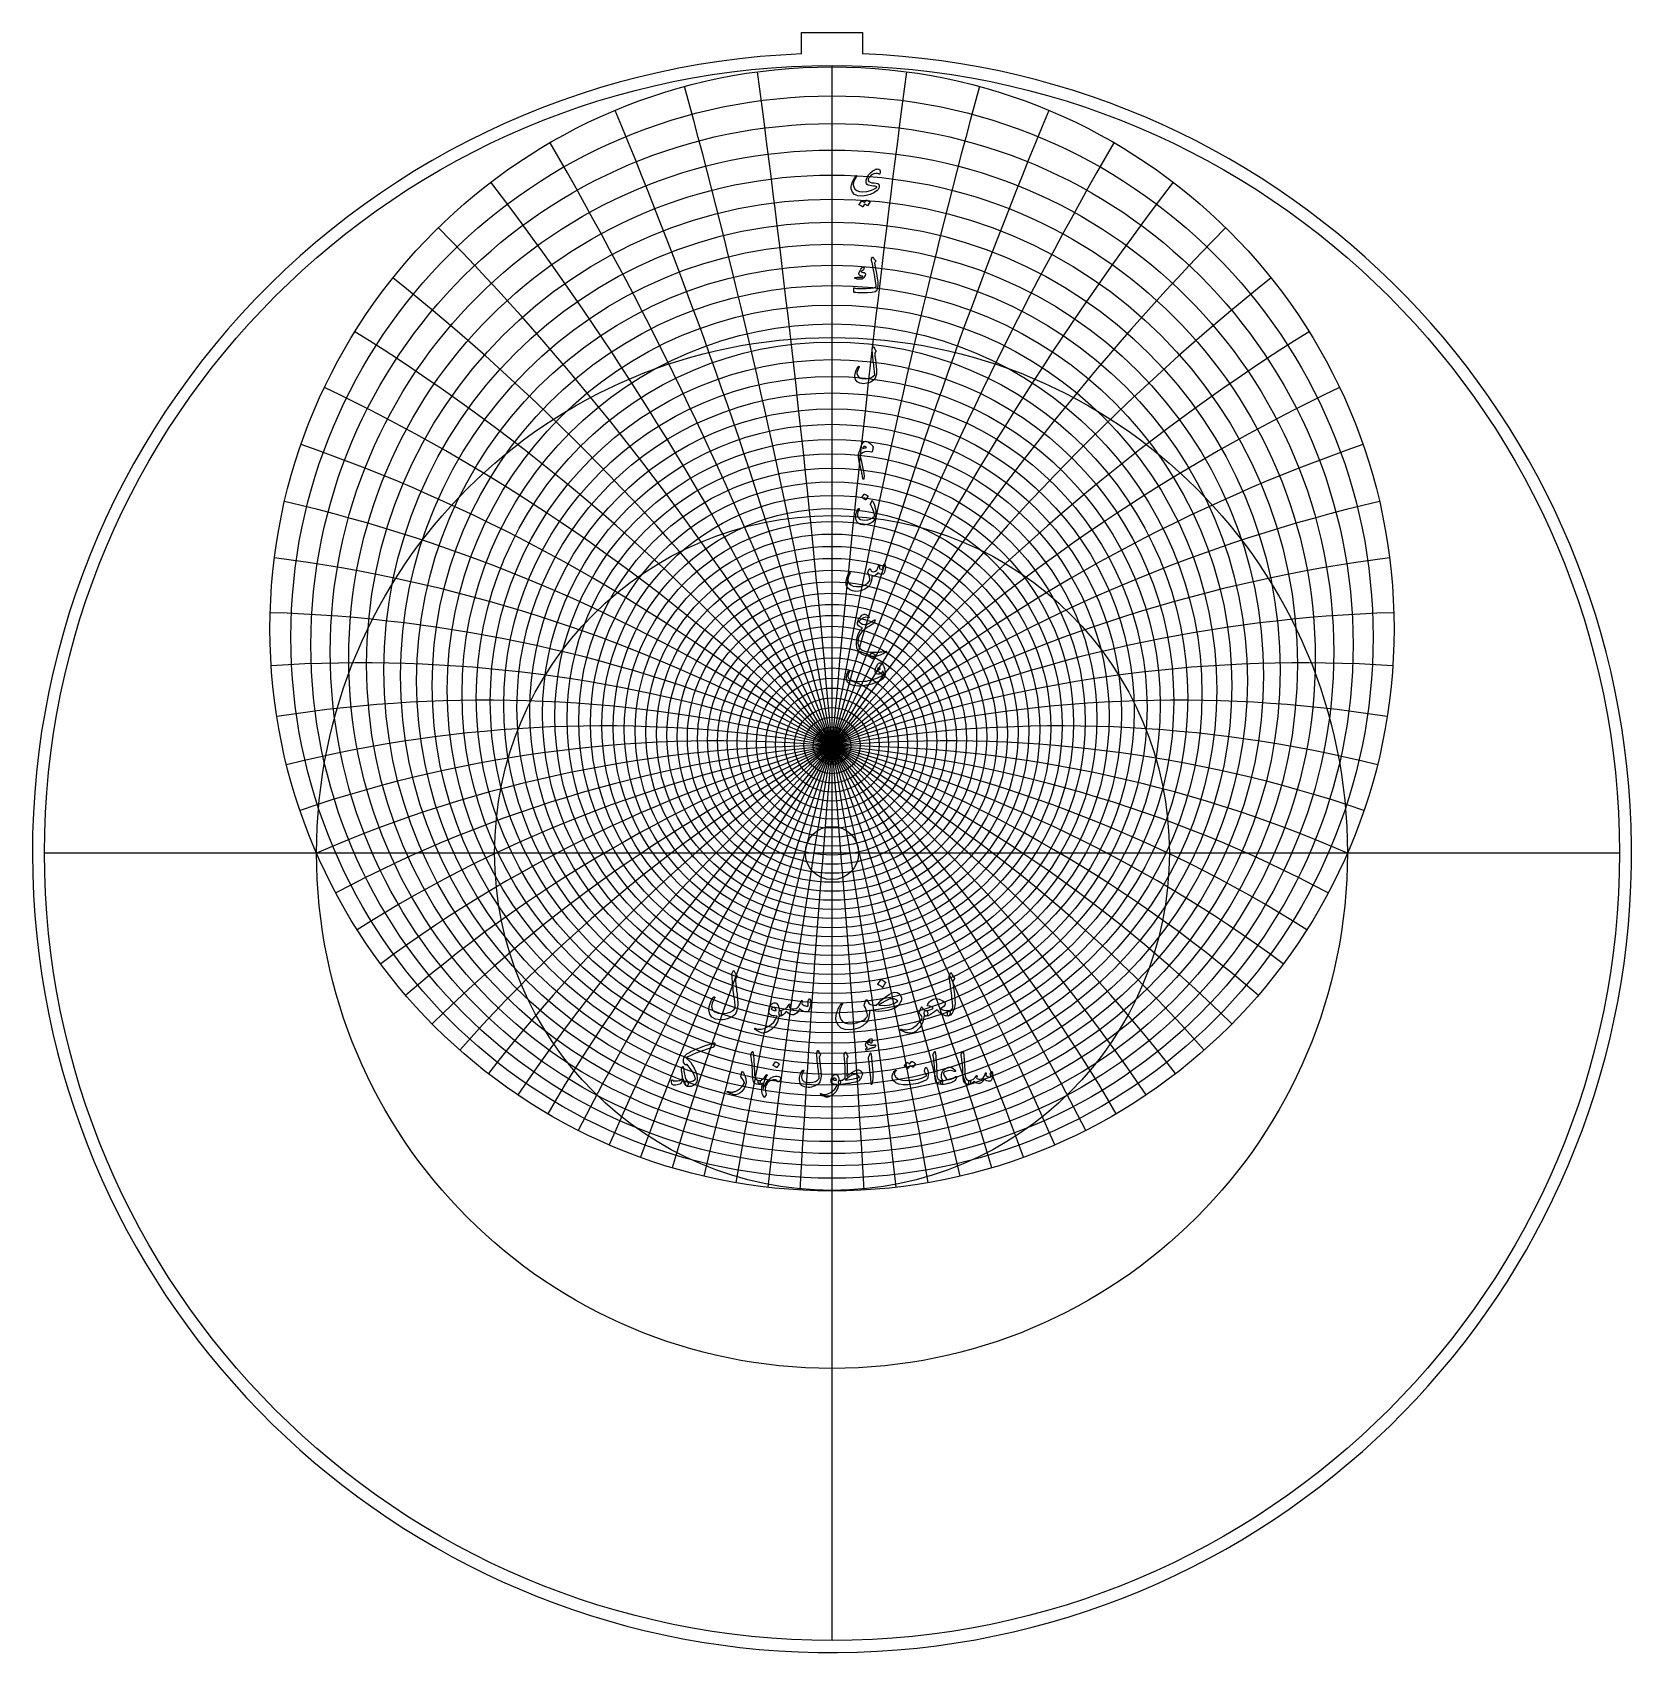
# Model space of a CAD drawing. Header units: millimetres. Extents: x -128 to 128, y -128 to 131.
import ezdxf

# ---------------------------------------------------------------- set-up
doc = ezdxf.new("R2010")
doc.units = ezdxf.units.MM
for name, color, linetype in [('CUT_INNER', 6, 'Continuous'), ('CUT_OUTER', 1, 'Continuous'), ('ENGRAVE', 7, 'Continuous'), ('ENGRAVE_FINE', 8, 'Continuous'), ('TEXT', 5, 'Continuous')]:
    doc.layers.add(name, color=color, linetype=linetype)

msp = doc.modelspace()

# ---------------------------------------------------------------- linework, layer by layer
at = {"layer": 'CUT_INNER'}
msp.add_circle((0, 0), 4.25, dxfattribs=at)
at = {"layer": 'CUT_OUTER'}
for points in [[(-4.9, 131.31), (4.9, 131.31), (4.9, 127.86)], [(-4.9, 127.86), (-4.9, 131.31)]]:
    msp.add_lwpolyline(points, dxfattribs=at)
for start, end in [(92.1944, 185.9767), (185.9764, 87.8052)]:
    msp.add_arc((0, 0), 127.95, start, end, dxfattribs=at)
at = {"layer": 'ENGRAVE'}
for points in [[(0, -126), (0, 126)], [(-126, 0), (126, 0)]]:
    msp.add_lwpolyline(points, dxfattribs=at)
for centre, radius in [((0, 0), 126), ((0, 35.86), 89.94), ((0, 30.15), 74.47), ((0, 26.12), 61.56), ((0, 0), 82.48), ((0, 23.21), 50.41), ((0, 21.08), 40.51), ((0, 0), 53.99), ((0, 19.54), 31.5), ((0, 18.44), 23.13), ((0, 17.71), 15.19), ((0, 17.29), 7.53), ((0, 17.16), 1.68)]:
    msp.add_circle(centre, radius, dxfattribs=at)
msp.add_arc((0, -189.69), 206.84, 66.5, 113.5, dxfattribs=at)
msp.add_arc((0, -189.69), 206.84, 66.5, 113.5, dxfattribs=at)
at = {"layer": 'ENGRAVE_FINE'}
for centre, radius in [((0, 34.55), 86.59), ((0, 33.33), 83.38), ((0, 32.19), 80.29), ((0, 31.14), 77.33), ((0, 29.23), 71.71), ((0, 28.38), 69.05), ((0, 27.57), 66.47), ((0, 26.82), 63.98), ((0, 25.46), 59.2), ((0, 24.84), 56.92), ((0, 24.26), 54.69), ((0, 23.72), 52.52), ((0, 22.73), 48.34), ((0, 22.28), 46.32), ((0, 21.85), 44.34), ((0, 21.46), 42.4), ((0, 20.73), 38.64), ((0, 20.41), 36.81), ((0, 20.1), 35.01), ((0, 19.81), 33.24), ((0, 19.29), 29.78), ((0, 19.05), 28.09), ((0, 18.84), 26.41), ((0, 18.63), 24.76), ((0, 18.27), 21.51), ((0, 18.11), 19.91), ((0, 17.97), 18.33), ((0, 17.83), 16.75), ((0, 17.6), 13.64), ((0, 17.51), 12.1), ((0, 17.43), 10.57), ((0, 17.35), 9.05), ((0, 17.24), 6.02), ((0, 17.2), 4.51), ((0, 17.18), 3), ((0, 17.16), 1.5)]:
    msp.add_circle(centre, radius, dxfattribs=at)
for centre, radius, start, end in [((-2364.22, -189.69), 2373.25, 3.27933, 7.61986), ((-2364.22, -189.69), 2373.25, 3.27933, 7.61986), ((2364.22, -189.69), 2373.25, 172.38014, 176.72067), ((2364.22, -189.69), 2373.25, 172.38014, 176.72067), ((-1173.06, -189.69), 1191.16, 6.56579, 15.20157), ((-1173.06, -189.69), 1191.16, 6.56579, 15.20157), ((1173.06, -189.69), 1191.16, 164.79843, 173.43421), ((1173.06, -189.69), 1191.16, 164.79843, 173.43421), ((-771.95, -189.69), 799.18, 9.86653, 22.70838), ((-771.95, -189.69), 799.18, 9.86653, 22.70838), ((771.95, -189.69), 799.18, 157.29162, 170.13347), ((771.95, -189.69), 799.18, 157.29162, 170.13347), ((-568.3, -189.69), 604.77, 13.18881, 30.10626), ((-568.3, -189.69), 604.77, 13.18881, 30.10626), ((568.3, -189.69), 604.77, 149.89374, 166.81119), ((568.3, -189.69), 604.77, 149.89374, 166.81119), ((-443.58, -189.69), 489.43, 16.54, 37.365), ((-443.58, -189.69), 489.43, 16.54, 37.365), ((443.58, -189.69), 489.43, 142.635, 163.46), ((443.58, -189.69), 489.43, 142.635, 163.46), ((-358.26, -189.69), 413.69, 19.9276, 44.4587), ((-358.26, -189.69), 413.69, 19.9276, 44.4587), ((358.26, -189.69), 413.69, 135.5413, 160.0724), ((358.26, -189.69), 413.69, 135.5413, 160.0724), ((-295.4, -189.69), 360.62, 23.3592, 51.3668), ((-295.4, -189.69), 360.62, 23.3592, 51.3668), ((295.4, -189.69), 360.62, 128.6332, 156.6408), ((295.4, -189.69), 360.62, 128.6332, 156.6408), ((-246.51, -189.69), 321.79, 26.8429, 58.0734), ((-246.51, -189.69), 321.79, 26.8429, 58.0734), ((246.51, -189.69), 321.79, 121.9266, 153.1571), ((246.51, -189.69), 321.79, 121.9266, 153.1571), ((-206.84, -189.69), 292.52, 30.3868, 64.5678), ((-206.84, -189.69), 292.52, 30.3868, 64.5678), ((206.84, -189.69), 292.52, 115.4322, 149.6132), ((206.84, -189.69), 292.52, 115.4322, 149.6132), ((-173.56, -189.69), 270.01, 33.9994, 70.8437), ((-173.56, -189.69), 270.01, 33.9994, 70.8437), ((173.56, -189.69), 270.01, 109.1563, 146.0006), ((173.56, -189.69), 270.01, 109.1563, 146.0006), ((-144.83, -189.69), 252.51, 37.6894, 76.8989), ((-144.83, -189.69), 252.51, 37.6894, 76.8989), ((144.83, -189.69), 252.51, 103.1011, 142.3106), ((144.83, -189.69), 252.51, 103.1011, 142.3106), ((-119.42, -189.69), 238.84, 41.4661, 82.7346), ((-119.42, -189.69), 238.84, 41.4661, 82.7346), ((119.42, -189.69), 238.84, 97.2654, 138.5339), ((119.42, -189.69), 238.84, 97.2654, 138.5339), ((-96.45, -189.69), 228.23, 45.3388, 88.355), ((-96.45, -189.69), 228.23, 45.3388, 88.355), ((96.45, -189.69), 228.23, 91.645, 134.6612), ((96.45, -189.69), 228.23, 91.645, 134.6612), ((-75.28, -189.69), 220.12, 49.3175, 93.7663), ((-75.28, -189.69), 220.12, 49.3175, 93.7663), ((75.28, -189.69), 220.12, 86.2337, 130.6825), ((75.28, -189.69), 220.12, 86.2337, 130.6825), ((-55.42, -189.69), 214.14, 53.4123, 98.9767), ((-55.42, -189.69), 214.14, 53.4123, 98.9767), ((55.42, -189.69), 214.14, 81.0233, 126.5877), ((55.42, -189.69), 214.14, 81.0233, 126.5877), ((-36.47, -189.69), 210.03, 57.6337, 103.9956), ((-36.47, -189.69), 210.03, 57.6337, 103.9956), ((36.47, -189.69), 210.03, 76.0044, 122.3663), ((36.47, -189.69), 210.03, 76.0044, 122.3663), ((-18.1, -189.69), 207.63, 61.9926, 108.8331), ((-18.1, -189.69), 207.63, 61.9926, 108.8331), ((18.1, -189.69), 207.63, 71.1669, 118.0074), ((18.1, -189.69), 207.63, 71.1669, 118.0074)]:
    msp.add_arc(centre, radius, start, end, dxfattribs=at)
at = {"layer": 'TEXT'}
for points in [[(7.5, 108.66), (7.26, 108.74), (7, 108.75), (6.71, 108.67), (6.39, 108.53), (6.19, 108.39), (6.03, 108.22), (5.89, 108.02), (5.79, 107.8), (5.78, 107.76), (5.78, 107.71), (5.79, 107.66), (5.81, 107.61), (5.92, 107.46), (6.11, 107.34), (6.39, 107.26), (6.74, 107.22), (7.08, 107.18), (7.33, 107.12), (7.49, 107.02), (7.55, 106.89), (7.56, 106.63), (7.5, 106.39), (7.39, 106.18), (7.22, 106.01), (6.68, 105.64), (6.11, 105.37), (5.49, 105.19), (4.85, 105.11), (4.14, 105.16), (3.61, 105.38), (3.26, 105.75), (3.09, 106.29), (3.08, 106.59), (3.12, 106.91), (3.22, 107.25), (3.37, 107.63), (3.42, 107.73), (3.47, 107.83), (3.53, 107.92), (3.58, 108.02), (3.64, 108.11), (3.7, 108.19), (3.76, 108.28), (3.83, 108.36), (3.86, 108.39), (3.89, 108.41), (3.92, 108.4), (3.94, 108.37), (3.95, 108.34), (3.96, 108.31), (3.95, 108.28), (3.93, 108.24), (3.64, 107.76), (3.46, 107.33), (3.4, 106.94), (3.47, 106.6), (3.68, 106.24), (4, 105.99), (4.41, 105.85), (4.92, 105.8), (5.58, 105.86), (6.17, 105.99), (6.7, 106.21), (7.16, 106.51), (7.18, 106.53), (7.19, 106.56), (7.19, 106.58), (7.16, 106.61), (7.07, 106.66), (6.9, 106.7), (6.66, 106.73), (6.34, 106.75), (6.03, 106.79), (5.78, 106.87), (5.62, 106.98), (5.52, 107.12), (5.48, 107.28), (5.47, 107.46), (5.49, 107.64), (5.54, 107.84), (5.7, 108.21), (5.92, 108.56), (6.21, 108.88), (6.56, 109.16), (6.65, 109.23), (6.74, 109.29), (6.83, 109.34), (6.92, 109.38), (7, 109.41), (7.08, 109.44), (7.15, 109.45), (7.22, 109.46), (7.5, 109.44), (7.67, 109.31), (7.73, 109.1), (7.69, 108.79), (7.65, 108.7), (7.61, 108.65), (7.56, 108.64), (7.5, 108.66)], [(5.47, 104.48), (5.47, 104.48), (5.49, 104.49), (5.5, 104.49), (5.52, 104.49), (5.59, 104.46), (5.66, 104.43), (5.73, 104.4), (5.8, 104.37), (5.86, 104.33), (5.92, 104.29), (5.98, 104.24), (6.04, 104.19), (6.05, 104.18), (6.05, 104.16), (6.05, 104.14), (6.05, 104.13), (5.7, 103.58), (5.69, 103.57), (5.67, 103.57), (5.66, 103.58), (5.63, 103.59), (5.62, 103.6), (5.59, 103.62), (5.55, 103.65), (5.51, 103.67), (5.45, 103.71), (5.39, 103.75), (5.31, 103.79), (5.22, 103.84), (4.94, 103.42), (4.93, 103.4), (4.91, 103.4), (4.89, 103.41), (4.87, 103.42), (4.85, 103.44), (4.82, 103.46), (4.77, 103.49), (4.72, 103.52), (4.65, 103.57), (4.57, 103.62), (4.47, 103.68), (4.36, 103.74), (4.35, 103.75), (4.35, 103.76), (4.35, 103.78), (4.35, 103.79), (4.71, 104.32), (4.72, 104.33), (4.73, 104.33), (4.75, 104.33), (4.77, 104.33), (4.83, 104.31), (4.89, 104.29), (4.95, 104.26), (5, 104.23), (5.05, 104.2), (5.11, 104.17), (5.16, 104.13), (5.2, 104.09)], [(6.59, 95.3), (6.63, 95.22), (6.67, 95.15), (6.71, 95.08), (6.76, 95.02), (6.81, 94.95), (6.86, 94.9), (6.91, 94.84), (6.97, 94.79), (6.99, 94.77), (7, 94.73), (6.99, 94.7), (6.97, 94.66), (6.84, 94.44), (6.83, 94.42), (6.82, 94.4), (6.81, 94.38), (6.81, 94.37), (6.93, 93.78), (7.03, 93.25), (7.12, 92.77), (7.2, 92.35), (7.25, 91.99), (7.29, 91.69), (7.32, 91.44), (7.33, 91.25), (7.33, 90.9), (7.32, 90.78), (7.31, 90.67), (7.29, 90.56), (7.27, 90.44), (7.24, 90.33), (7.21, 90.21), (7.16, 90.1), (7.12, 89.98), (6.9, 89.81), (6.42, 89.69), (5.67, 89.63), (4.66, 89.63), (4.35, 89.64), (4.06, 89.66), (3.79, 89.68), (3.55, 89.71), (3.52, 89.72), (3.51, 89.74), (3.5, 89.76), (3.49, 89.78), (3.49, 89.89), (3.48, 89.99), (3.48, 90.08), (3.48, 90.16), (3.48, 90.24), (3.48, 90.3), (3.48, 90.36), (3.48, 90.4), (3.48, 90.43), (3.49, 90.45), (3.51, 90.45), (3.53, 90.44), (3.7, 90.39), (3.92, 90.35), (4.19, 90.33), (4.5, 90.32), (5.45, 90.32), (6.19, 90.36), (6.72, 90.45), (7.05, 90.58), (7.05, 90.81), (7.01, 91.21), (6.92, 91.79), (6.78, 92.55), (6.64, 93.32), (6.53, 93.89), (6.46, 94.28), (6.41, 94.49), (6.4, 94.55), (6.39, 94.6), (6.37, 94.65), (6.36, 94.69), (6.35, 94.73), (6.34, 94.77), (6.33, 94.8), (6.33, 94.83), (6.31, 94.89), (6.31, 94.95), (6.32, 95), (6.34, 95.06), (6.48, 95.33), (6.49, 95.35), (6.5, 95.36), (6.51, 95.37), (6.53, 95.37), (6.55, 95.36), (6.56, 95.34), (6.57, 95.33), (6.59, 95.3)], [(5.13, 93.79), (5.14, 93.79), (5.15, 93.79), (5.16, 93.78), (5.17, 93.76), (5.17, 93.75), (5.17, 93.74), (5.17, 93.73), (5.17, 93.71), (5.02, 93.33), (5, 93.29), (4.98, 93.26), (4.96, 93.24), (4.94, 93.23), (4.85, 93.2), (4.77, 93.17), (4.71, 93.12), (4.66, 93.07), (4.65, 93.05), (4.66, 93.02), (4.7, 92.99), (4.76, 92.96), (4.8, 92.94), (4.84, 92.93), (4.88, 92.92), (4.93, 92.91), (4.97, 92.9), (5.02, 92.89), (5.07, 92.88), (5.13, 92.87), (5.31, 92.79), (5.37, 92.64), (5.3, 92.4), (5.11, 92.08), (5.03, 91.99), (4.96, 91.91), (4.88, 91.86), (4.81, 91.83), (4.73, 91.81), (4.62, 91.8), (4.47, 91.81), (4.3, 91.82), (4.21, 91.83), (4.13, 91.84), (4.05, 91.85), (3.97, 91.87), (3.9, 91.89), (3.84, 91.91), (3.78, 91.92), (3.72, 91.94), (3.68, 91.96), (3.66, 91.98), (3.64, 92.01), (3.64, 92.04), (3.64, 92.07), (3.66, 92.09), (3.68, 92.1), (3.71, 92.1), (3.81, 92.11), (3.93, 92.11), (4.06, 92.12), (4.2, 92.12), (4.46, 92.13), (4.67, 92.15), (4.82, 92.17), (4.91, 92.2), (4.92, 92.21), (4.93, 92.22), (4.93, 92.24), (4.92, 92.25), (4.92, 92.26), (4.91, 92.27), (4.89, 92.28), (4.87, 92.29), (4.66, 92.34), (4.57, 92.37), (4.49, 92.4), (4.43, 92.44), (4.38, 92.49), (4.34, 92.54), (4.31, 92.6), (4.31, 92.66), (4.31, 92.72), (4.45, 93.13), (4.63, 93.44), (4.85, 93.67), (5.13, 93.79)], [(6.57, 80.96), (6.58, 80.99), (6.6, 81), (6.62, 81.01), (6.64, 81.02), (6.67, 81.01), (6.69, 81), (6.7, 80.98), (6.72, 80.95), (6.78, 80.78), (6.86, 80.64), (6.93, 80.52), (7.01, 80.42), (7.04, 80.38), (7.05, 80.34), (7.04, 80.3), (7.01, 80.25), (6.99, 80.22), (6.97, 80.2), (6.96, 80.17), (6.94, 80.15), (6.93, 80.13), (6.92, 80.11), (6.9, 80.09), (6.89, 80.08), (6.87, 80.05), (6.86, 80.02), (6.85, 79.98), (6.85, 79.93), (6.86, 79.81), (6.87, 79.67), (6.88, 79.52), (6.9, 79.36), (6.92, 79.19), (6.94, 79.01), (6.96, 78.82), (6.99, 78.61), (7.01, 78.41), (7.04, 78.22), (7.06, 78.04), (7.08, 77.87), (7.09, 77.71), (7.1, 77.57), (7.12, 77.44), (7.12, 77.31), (7.13, 76.95), (7.1, 76.61), (7.04, 76.29), (6.93, 75.99), (6.82, 75.81), (6.66, 75.64), (6.44, 75.49), (6.17, 75.35), (5.87, 75.24), (5.59, 75.16), (5.32, 75.11), (5.08, 75.1), (4.46, 75.18), (4.02, 75.42), (3.76, 75.79), (3.67, 76.32), (3.7, 76.71), (3.8, 77.09), (3.98, 77.47), (4.22, 77.84), (4.24, 77.86), (4.26, 77.87), (4.28, 77.88), (4.3, 77.87), (4.32, 77.86), (4.34, 77.85), (4.35, 77.84), (4.36, 77.82), (4.36, 77.8), (4.36, 77.77), (4.36, 77.75), (4.34, 77.73), (4.18, 77.4), (4.06, 77.13), (4, 76.9), (3.99, 76.72), (4.11, 76.33), (4.37, 76.06), (4.77, 75.91), (5.32, 75.87), (5.81, 75.92), (6.22, 76.05), (6.56, 76.24), (6.83, 76.5), (6.83, 76.63), (6.82, 76.78), (6.8, 76.95), (6.79, 77.14), (6.76, 77.35), (6.74, 77.58), (6.7, 77.84), (6.67, 78.12), (6.63, 78.41), (6.6, 78.69), (6.57, 78.97), (6.54, 79.24), (6.51, 79.51), (6.48, 79.78), (6.46, 80.04), (6.44, 80.3), (6.41, 80.54), (6.41, 80.57), (6.42, 80.6), (6.42, 80.62), (6.43, 80.65)], [(4.51, 64.45), (4.53, 64.57), (4.56, 64.69), (4.58, 64.8), (4.61, 64.91), (4.65, 65.03), (4.68, 65.14), (4.73, 65.25), (4.78, 65.35), (4.88, 65.55), (4.99, 65.7), (5.11, 65.8), (5.23, 65.87), (5.41, 65.9), (5.6, 65.86), (5.82, 65.76), (6.05, 65.59), (6.12, 65.53), (6.18, 65.47), (6.24, 65.41), (6.3, 65.35), (6.36, 65.29), (6.41, 65.23), (6.47, 65.16), (6.53, 65.09), (6.55, 65.05), (6.57, 65.01), (6.58, 64.98), (6.58, 64.94), (6.56, 64.79), (6.54, 64.66), (6.51, 64.54), (6.5, 64.44), (6.48, 64.36), (6.47, 64.3), (6.45, 64.25), (6.45, 64.22), (6.42, 64.19), (6.4, 64.17), (6.36, 64.16), (6.32, 64.16), (5.76, 64.24), (5.27, 64.2), (4.86, 64.02), (4.51, 63.73), (4.49, 63.69), (4.48, 63.66), (4.47, 63.62), (4.48, 63.58), (4.61, 63.09), (4.73, 62.59), (4.85, 62.06), (4.96, 61.51), (5.08, 60.77), (5.14, 60.24), (5.11, 59.91), (5.02, 59.79), (4.98, 59.8), (4.94, 59.84), (4.92, 59.9), (4.91, 59.98), (4.89, 60.16), (4.86, 60.35), (4.83, 60.54), (4.8, 60.74), (4.76, 60.94), (4.71, 61.16), (4.66, 61.38), (4.6, 61.6), (4.42, 62.36), (4.29, 62.96), (4.23, 63.4), (4.23, 63.68), (4.25, 63.82), (4.28, 63.94), (4.31, 64.05), (4.34, 64.15), (4.38, 64.24), (4.42, 64.32), (4.47, 64.39), (4.51, 64.45)], [(4.89, 64.72), (4.96, 64.75), (5.03, 64.78), (5.1, 64.8), (5.18, 64.82), (5.26, 64.84), (5.35, 64.86), (5.43, 64.87), (5.52, 64.88), (5.4, 64.98), (5.29, 65.04), (5.2, 65.07), (5.12, 65.06), (5.04, 65.02), (4.97, 64.95), (4.92, 64.85), (4.89, 64.72)], [(5.16, 57.42), (5.17, 57.43), (5.18, 57.43), (5.2, 57.43), (5.22, 57.43), (5.36, 57.37), (5.49, 57.3), (5.62, 57.22), (5.73, 57.13), (5.75, 57.11), (5.75, 57.1), (5.75, 57.08), (5.74, 57.07), (5.4, 56.52), (5.39, 56.5), (5.37, 56.5), (5.35, 56.51), (5.33, 56.52), (5.31, 56.54), (5.27, 56.56), (5.23, 56.59), (5.17, 56.63), (5.11, 56.67), (5.02, 56.72), (4.93, 56.78), (4.82, 56.84), (4.8, 56.85), (4.8, 56.86), (4.8, 56.88), (4.8, 56.89)], [(6.5, 56.33), (6.56, 56.21), (6.62, 56.08), (6.68, 55.94), (6.74, 55.81), (6.79, 55.66), (6.84, 55.51), (6.88, 55.35), (6.92, 55.18), (6.96, 55.01), (6.99, 54.85), (7.01, 54.69), (7.02, 54.52), (7.02, 54.36), (7.02, 54.2), (7, 54.04), (6.98, 53.88), (6.95, 53.71), (6.9, 53.56), (6.84, 53.42), (6.76, 53.29), (6.51, 52.99), (6.19, 52.77), (5.78, 52.61), (5.29, 52.52), (4.94, 52.52), (4.63, 52.56), (4.37, 52.66), (4.14, 52.82), (3.98, 53.02), (3.86, 53.26), (3.8, 53.53), (3.79, 53.84), (3.83, 54.16), (3.92, 54.47), (4.05, 54.77), (4.23, 55.06), (4.26, 55.09), (4.29, 55.11), (4.31, 55.11), (4.34, 55.1), (4.36, 55.08), (4.37, 55.05), (4.36, 55.01), (4.33, 54.96), (4.15, 54.6), (4.06, 54.27), (4.07, 53.98), (4.16, 53.73), (4.33, 53.53), (4.57, 53.38), (4.88, 53.29), (5.25, 53.26), (5.71, 53.31), (6.12, 53.43), (6.48, 53.63), (6.79, 53.9), (6.79, 53.91), (6.8, 53.92), (6.8, 53.94), (6.8, 53.96), (6.79, 54.14), (6.75, 54.36), (6.69, 54.6), (6.59, 54.87), (6.54, 55.01), (6.49, 55.13), (6.44, 55.25), (6.39, 55.36), (6.34, 55.46), (6.29, 55.54), (6.25, 55.62), (6.21, 55.69), (6.18, 55.72), (6.17, 55.76), (6.17, 55.79), (6.18, 55.81), (6.39, 56.35), (6.41, 56.38), (6.44, 56.39), (6.47, 56.37), (6.5, 56.33)], [(8.28, 46.16), (8.29, 46.19), (8.31, 46.21), (8.33, 46.23), (8.35, 46.23), (8.38, 46.23), (8.41, 46.22), (8.43, 46.2), (8.45, 46.17), (8.49, 46.08), (8.52, 45.97), (8.54, 45.83), (8.54, 45.68), (8.53, 45.42), (8.48, 45.18), (8.4, 44.95), (8.29, 44.73), (8.25, 44.68), (8.21, 44.64), (8.16, 44.61), (8.11, 44.6), (7.94, 44.59), (7.75, 44.62), (7.54, 44.69), (7.32, 44.81), (7.14, 44.56), (6.92, 44.39), (6.67, 44.3), (6.39, 44.31), (6.38, 44.15), (6.36, 44.01), (6.35, 43.86), (6.33, 43.73), (6.3, 43.6), (6.27, 43.47), (6.24, 43.35), (6.2, 43.23), (6.11, 43.02), (5.99, 42.82), (5.84, 42.64), (5.66, 42.48), (5.24, 42.2), (4.79, 42), (4.32, 41.88), (3.83, 41.85), (3.27, 41.93), (2.83, 42.13), (2.5, 42.45), (2.29, 42.89), (2.27, 43.05), (2.26, 43.24), (2.28, 43.46), (2.32, 43.7), (2.39, 43.97), (2.49, 44.26), (2.61, 44.55), (2.77, 44.85), (2.78, 44.87), (2.79, 44.88), (2.81, 44.89), (2.83, 44.89), (2.85, 44.89), (2.87, 44.89), (2.88, 44.88), (2.9, 44.87), (2.9, 44.85), (2.91, 44.83), (2.9, 44.81), (2.9, 44.79), (2.7, 44.38), (2.58, 44.05), (2.52, 43.79), (2.53, 43.6), (2.72, 43.19), (3, 42.89), (3.4, 42.7), (3.9, 42.62), (4.6, 42.67), (5.19, 42.84), (5.67, 43.15), (6.05, 43.59), (6.04, 43.89), (6, 44.19), (5.9, 44.52), (5.76, 44.86), (5.75, 44.89), (5.74, 44.92), (5.73, 44.95), (5.74, 44.97), (5.78, 45.06), (5.82, 45.13), (5.85, 45.2), (5.89, 45.27), (5.92, 45.33), (5.95, 45.38), (5.98, 45.43), (6, 45.47), (6.02, 45.48), (6.03, 45.49), (6.05, 45.49), (6.07, 45.47), (6.08, 45.46), (6.09, 45.45), (6.11, 45.43), (6.13, 45.4), (6.15, 45.37), (6.17, 45.33), (6.2, 45.29), (6.23, 45.24), (6.28, 45.15), (6.33, 45.08), (6.37, 45.04), (6.4, 45.02), (6.59, 45.01), (6.78, 45.04), (6.97, 45.12), (7.16, 45.25), (7.22, 45.34), (7.29, 45.47), (7.36, 45.67), (7.42, 45.92), (7.43, 45.94), (7.44, 45.96), (7.46, 45.98), (7.48, 45.99), (7.5, 46), (7.52, 46), (7.54, 46), (7.56, 45.99), (7.59, 45.94), (7.6, 45.86), (7.59, 45.73), (7.57, 45.57), (7.72, 45.48), (7.87, 45.42), (8.04, 45.39), (8.22, 45.4), (8.21, 45.45), (8.21, 45.49), (8.2, 45.52), (8.18, 45.55), (8.16, 45.57), (8.15, 45.59), (8.15, 45.61), (8.15, 45.63)], [(5.02, 38.19), (5.13, 38.22), (5.25, 38.22), (5.39, 38.18), (5.53, 38.11), (5.6, 38.07), (5.67, 38.03), (5.73, 37.98), (5.79, 37.94), (5.84, 37.89), (5.88, 37.85), (5.92, 37.8), (5.95, 37.76), (5.97, 37.72), (5.96, 37.69), (5.93, 37.68), (5.86, 37.69), (5.42, 37.72), (5.02, 37.62), (4.65, 37.4), (4.31, 37.06), (4.3, 37.04), (4.3, 37.02), (4.31, 36.99), (4.33, 36.97), (4.6, 36.77), (4.88, 36.64), (5.19, 36.57), (5.52, 36.58), (5.58, 36.59), (5.66, 36.62), (5.75, 36.66), (5.86, 36.72), (6.07, 36.84), (6.25, 36.95), (6.4, 37.05), (6.53, 37.13), (6.64, 37.19), (6.72, 37.24), (6.79, 37.28), (6.82, 37.3), (6.88, 37.32), (6.9, 37.3), (6.91, 37.26), (6.89, 37.18), (6.81, 36.97), (6.74, 36.82), (6.68, 36.72), (6.63, 36.67), (6.48, 36.6), (6.33, 36.52), (6.16, 36.42), (5.98, 36.32), (5.8, 36.2), (5.61, 36.07), (5.41, 35.93), (5.2, 35.78), (4.78, 35.41), (4.46, 34.97), (4.24, 34.47), (4.12, 33.9), (4.12, 33.6), (4.17, 33.31), (4.27, 33.04), (4.43, 32.8), (4.82, 32.48), (5.4, 32.25), (6.17, 32.13), (7.12, 32.12), (7.27, 32.13), (7.43, 32.14), (7.6, 32.16), (7.78, 32.18), (7.97, 32.2), (8.17, 32.23), (8.38, 32.26), (8.61, 32.3), (8.65, 32.3), (8.68, 32.3), (8.69, 32.29), (8.7, 32.28), (8.67, 32.21), (8.52, 32.09), (8.27, 31.94), (7.91, 31.76), (7.69, 31.65), (7.5, 31.58), (7.34, 31.53), (7.2, 31.5), (6.69, 31.46), (6.23, 31.46), (5.81, 31.49), (5.44, 31.55), (4.75, 31.8), (4.26, 32.22), (3.98, 32.79), (3.9, 33.51), (3.99, 34.27), (4.18, 34.94), (4.47, 35.53), (4.88, 36.02), (4.62, 36.13), (4.4, 36.25), (4.24, 36.37), (4.12, 36.5), (4.09, 36.55), (4.07, 36.6), (4.06, 36.66), (4.06, 36.72), (4.08, 36.89), (4.12, 37.05), (4.17, 37.2), (4.24, 37.34), (4.41, 37.63), (4.6, 37.87), (4.8, 38.05), (5.02, 38.19)], [(6.33, 31.98), (6.33, 31.99), (6.35, 32), (6.36, 32), (6.38, 32), (6.52, 31.94), (6.66, 31.87), (6.78, 31.79), (6.9, 31.69), (6.91, 31.68), (6.92, 31.67), (6.91, 31.65), (6.91, 31.64), (6.56, 31.08), (6.55, 31.07), (6.54, 31.07), (6.52, 31.07), (6.49, 31.09), (6.47, 31.11), (6.44, 31.13), (6.4, 31.16), (6.34, 31.19), (6.27, 31.24), (6.19, 31.29), (6.09, 31.35), (5.98, 31.41), (5.97, 31.42), (5.96, 31.43), (5.96, 31.44), (5.97, 31.45)], [(7.61, 30.43), (7.75, 30.44), (7.9, 30.39), (8.04, 30.26), (8.18, 30.08), (8.31, 29.83), (8.41, 29.54), (8.47, 29.2), (8.51, 28.81), (8.51, 28.67), (8.5, 28.54), (8.48, 28.42), (8.44, 28.31), (8.31, 28.09), (8.12, 27.88), (7.87, 27.68), (7.54, 27.49), (7.36, 27.4), (7.18, 27.32), (6.98, 27.24), (6.79, 27.17), (6.58, 27.1), (6.37, 27.04), (6.15, 26.98), (5.93, 26.93), (5.7, 26.88), (5.48, 26.84), (5.26, 26.8), (5.05, 26.77), (4.84, 26.75), (4.64, 26.73), (4.44, 26.72), (4.25, 26.72), (3.44, 26.78), (2.84, 26.99), (2.46, 27.35), (2.3, 27.85), (2.29, 27.97), (2.3, 28.11), (2.32, 28.25), (2.35, 28.42), (2.4, 28.6), (2.47, 28.78), (2.55, 28.95), (2.66, 29.12), (2.68, 29.14), (2.69, 29.15), (2.72, 29.16), (2.74, 29.16), (2.76, 29.16), (2.78, 29.15), (2.8, 29.13), (2.81, 29.11), (2.81, 29.09), (2.81, 29.06), (2.8, 29.04), (2.79, 29.02), (2.59, 28.64), (2.53, 28.31), (2.59, 28.04), (2.79, 27.82), (3.22, 27.59), (3.77, 27.46), (4.42, 27.42), (5.18, 27.47), (5.51, 27.52), (5.85, 27.58), (6.18, 27.66), (6.52, 27.76), (6.85, 27.87), (7.19, 28), (7.52, 28.15), (7.86, 28.31), (8.03, 28.41), (8.17, 28.52), (8.26, 28.64), (8.31, 28.77), (8.28, 28.86), (8.24, 28.94), (8.19, 29.01), (8.12, 29.07), (8.11, 29.08), (8.1, 29.07), (8.09, 29.06), (8.07, 29.04), (7.97, 28.87), (7.85, 28.74), (7.72, 28.66), (7.58, 28.62), (7.32, 28.61), (7.12, 28.69), (6.98, 28.85), (6.9, 29.08), (6.9, 29.29), (6.97, 29.54), (7.11, 29.84), (7.31, 30.19), (7.38, 30.28), (7.45, 30.35), (7.53, 30.4), (7.61, 30.43)], [(7.69, 29.41), (7.72, 29.44), (7.72, 29.47), (7.71, 29.51), (7.68, 29.54), (7.56, 29.62), (7.45, 29.64), (7.36, 29.6), (7.28, 29.49), (7.27, 29.46), (7.26, 29.44), (7.27, 29.41), (7.28, 29.39), (7.39, 29.33), (7.49, 29.31), (7.59, 29.34), (7.69, 29.41)], [(-15.82, -18.9), (-15.81, -18.87), (-15.78, -18.84), (-15.76, -18.83), (-15.73, -18.83), (-15.69, -18.83), (-15.67, -18.85), (-15.65, -18.88), (-15.63, -18.91), (-15.54, -19.14), (-15.44, -19.33), (-15.34, -19.49), (-15.23, -19.62), (-15.2, -19.67), (-15.19, -19.72), (-15.21, -19.78), (-15.24, -19.85), (-15.27, -19.89), (-15.29, -19.92), (-15.31, -19.95), (-15.33, -19.98), (-15.35, -20.01), (-15.37, -20.03), (-15.38, -20.06), (-15.4, -20.08), (-15.42, -20.11), (-15.44, -20.16), (-15.45, -20.21), (-15.45, -20.27), (-15.44, -20.44), (-15.43, -20.62), (-15.41, -20.82), (-15.39, -21.03), (-15.36, -21.26), (-15.33, -21.5), (-15.3, -21.76), (-15.27, -22.03), (-15.23, -22.3), (-15.2, -22.56), (-15.17, -22.8), (-15.15, -23.02), (-15.13, -23.23), (-15.11, -23.42), (-15.1, -23.6), (-15.09, -23.76), (-15.07, -24.24), (-15.11, -24.7), (-15.21, -25.13), (-15.35, -25.53), (-15.49, -25.77), (-15.7, -25.99), (-16, -26.19), (-16.36, -26.38), (-16.76, -26.53), (-17.14, -26.63), (-17.49, -26.7), (-17.82, -26.71), (-18.63, -26.6), (-19.22, -26.29), (-19.57, -25.79), (-19.69, -25.09), (-19.65, -24.57), (-19.51, -24.06), (-19.28, -23.56), (-18.96, -23.07), (-18.93, -23.04), (-18.91, -23.02), (-18.88, -23.01), (-18.85, -23.02), (-18.82, -23.03), (-18.8, -23.04), (-18.78, -23.06), (-18.77, -23.09), (-18.77, -23.12), (-18.77, -23.15), (-18.78, -23.18), (-18.79, -23.21), (-19.02, -23.64), (-19.17, -24.01), (-19.25, -24.32), (-19.27, -24.56), (-19.11, -25.07), (-18.76, -25.43), (-18.22, -25.64), (-17.5, -25.69), (-16.84, -25.62), (-16.29, -25.45), (-15.83, -25.2), (-15.47, -24.85), (-15.48, -24.68), (-15.49, -24.48), (-15.51, -24.25), (-15.54, -24), (-15.57, -23.72), (-15.6, -23.4), (-15.65, -23.06), (-15.7, -22.69), (-15.74, -22.3), (-15.79, -21.93), (-15.83, -21.55), (-15.87, -21.19), (-15.91, -20.83), (-15.94, -20.48), (-15.97, -20.13), (-16, -19.79), (-16.04, -19.46), (-16.03, -19.42), (-16.03, -19.38), (-16.02, -19.35), (-16.01, -19.32)], [(7.81, -20.28), (7.82, -20.27), (7.84, -20.26), (7.86, -20.26), (7.89, -20.26), (8.08, -20.34), (8.25, -20.43), (8.42, -20.54), (8.57, -20.67), (8.59, -20.69), (8.6, -20.7), (8.59, -20.72), (8.58, -20.74), (8.13, -21.48), (8.11, -21.5), (8.09, -21.5), (8.06, -21.49), (8.03, -21.47), (8.01, -21.45), (7.96, -21.42), (7.9, -21.38), (7.83, -21.33), (7.74, -21.28), (7.63, -21.21), (7.5, -21.13), (7.35, -21.04), (7.34, -21.03), (7.33, -21.01), (7.33, -21), (7.34, -20.99)], [(18.76, -19.71), (18.83, -19.55), (18.88, -19.43), (18.92, -19.33), (18.94, -19.27), (18.96, -19.23), (18.98, -19.21), (19, -19.19), (19.04, -19.19), (19.07, -19.19), (19.1, -19.21), (19.12, -19.24), (19.14, -19.28), (19.22, -19.49), (19.32, -19.68), (19.43, -19.84), (19.56, -19.99), (19.59, -20.04), (19.6, -20.09), (19.59, -20.15), (19.55, -20.21), (19.34, -20.51), (19.35, -20.65), (19.36, -20.78), (19.38, -20.91), (19.39, -21.03), (19.41, -21.16), (19.42, -21.28), (19.44, -21.4), (19.45, -21.52), (19.59, -22.6), (19.67, -23.45), (19.7, -24.07), (19.67, -24.44), (19.49, -25.12), (19.25, -25.62), (18.96, -25.95), (18.61, -26.1), (18.6, -26.1), (18.59, -26.1), (18.58, -26.1), (18.57, -26.1), (18.51, -26.04), (18.48, -25.92), (18.46, -25.72), (18.46, -25.46), (18.47, -25.36), (18.5, -25.29), (18.55, -25.24), (18.61, -25.22), (18.86, -25.18), (19.06, -25.09), (19.22, -24.96), (19.35, -24.79), (19.34, -24.59), (19.32, -24.36), (19.3, -24.1), (19.27, -23.81), (19.24, -23.5), (19.2, -23.16), (19.15, -22.8), (19.1, -22.41), (19.06, -22.03), (19.01, -21.68), (18.97, -21.38), (18.94, -21.11), (18.91, -20.88), (18.88, -20.7), (18.86, -20.55), (18.85, -20.43), (18.75, -19.88), (18.75, -19.83), (18.75, -19.78), (18.76, -19.74), (18.76, -19.71)], [(-3.61, -23.34), (-3.59, -23.32), (-3.56, -23.33), (-3.54, -23.35), (-3.5, -23.4), (-3.47, -23.47), (-3.44, -23.57), (-3.43, -23.71), (-3.42, -23.88), (-3.41, -24.07), (-3.42, -24.26), (-3.45, -24.44), (-3.48, -24.61), (-3.59, -24.96), (-3.71, -25.2), (-3.84, -25.35), (-3.99, -25.41), (-4.33, -25.39), (-4.64, -25.3), (-4.93, -25.14), (-5.2, -24.91), (-5.38, -25.27), (-5.59, -25.55), (-5.84, -25.75), (-6.13, -25.87), (-6.42, -25.9), (-6.72, -25.82), (-7.03, -25.65), (-7.34, -25.37), (-7.58, -25.69), (-7.83, -25.91), (-8.07, -26.05), (-8.3, -26.1), (-8.35, -26.07), (-8.4, -25.99), (-8.44, -25.86), (-8.48, -25.67), (-8.49, -25.49), (-8.47, -25.35), (-8.4, -25.26), (-8.3, -25.22), (-7.86, -25.12), (-7.47, -24.93), (-7.13, -24.63), (-6.85, -24.25), (-6.84, -24.23), (-6.82, -24.21), (-6.8, -24.2), (-6.78, -24.2), (-6.76, -24.2), (-6.74, -24.21), (-6.72, -24.22), (-6.71, -24.24), (-6.7, -24.29), (-6.72, -24.38), (-6.77, -24.5), (-6.85, -24.66), (-6.74, -24.79), (-6.58, -24.88), (-6.35, -24.94), (-6.07, -24.96), (-5.71, -24.89), (-5.4, -24.65), (-5.14, -24.24), (-4.92, -23.66), (-4.91, -23.63), (-4.89, -23.61), (-4.88, -23.59), (-4.86, -23.59), (-4.83, -23.59), (-4.81, -23.6), (-4.79, -23.61), (-4.77, -23.63), (-4.76, -23.65), (-4.75, -23.68), (-4.75, -23.7), (-4.75, -23.72), (-4.85, -24.13), (-4.74, -24.23), (-4.6, -24.32), (-4.44, -24.4), (-4.26, -24.46), (-4.08, -24.5), (-3.95, -24.51), (-3.85, -24.49), (-3.8, -24.43), (-3.79, -24.34), (-3.8, -24.22), (-3.83, -24.06), (-3.89, -23.87), (-3.88, -23.81), (-3.83, -23.71), (-3.74, -23.55), (-3.61, -23.34)], [(10.07, -22.29), (10.41, -22.34), (10.7, -22.5), (10.93, -22.77), (11.12, -23.14), (11.14, -23.29), (11.12, -23.45), (11.07, -23.63), (10.98, -23.82), (10.88, -24.01), (10.79, -24.16), (10.71, -24.29), (10.64, -24.38), (10.21, -24.73), (9.64, -25), (8.92, -25.2), (8.04, -25.31), (7.52, -25.34), (7.01, -25.33), (6.53, -25.28), (6.08, -25.2), (5.97, -25.9), (5.83, -26.48), (5.66, -26.91), (5.46, -27.2), (4.93, -27.65), (4.33, -27.98), (3.65, -28.21), (2.9, -28.31), (2.12, -28.27), (1.49, -28.05), (1.02, -27.63), (0.71, -27.02), (0.68, -26.93), (0.66, -26.83), (0.64, -26.73), (0.63, -26.62), (0.62, -26.51), (0.62, -26.4), (0.63, -26.28), (0.65, -26.16), (0.68, -25.95), (0.73, -25.74), (0.78, -25.54), (0.84, -25.34), (0.91, -25.14), (0.99, -24.94), (1.08, -24.75), (1.18, -24.57), (1.22, -24.49), (1.27, -24.42), (1.31, -24.35), (1.35, -24.29), (1.39, -24.22), (1.43, -24.17), (1.47, -24.11), (1.5, -24.06), (1.52, -24.03), (1.55, -24.02), (1.58, -24.01), (1.61, -24.01), (1.64, -24.03), (1.66, -24.04), (1.68, -24.06), (1.68, -24.08), (1.69, -24.11), (1.68, -24.14), (1.68, -24.17), (1.66, -24.2), (1.59, -24.31), (1.53, -24.42), (1.46, -24.55), (1.4, -24.69), (1.28, -25.05), (1.2, -25.39), (1.17, -25.7), (1.19, -26), (1.37, -26.56), (1.7, -26.97), (2.18, -27.22), (2.81, -27.32), (3.41, -27.3), (4, -27.18), (4.57, -26.98), (5.13, -26.7), (5.3, -26.58), (5.44, -26.43), (5.56, -26.26), (5.66, -26.07), (5.67, -26.04), (5.68, -26.01), (5.68, -25.97), (5.67, -25.92), (5.59, -25.49), (5.47, -25.11), (5.34, -24.78), (5.18, -24.51), (5.15, -24.46), (5.13, -24.41), (5.12, -24.38), (5.13, -24.34), (5.43, -23.55), (5.47, -23.49), (5.51, -23.47), (5.55, -23.48), (5.59, -23.52), (5.95, -24.13), (6.14, -24.22), (6.39, -24.29), (6.69, -24.34), (7.05, -24.36), (7.47, -23.95), (7.89, -23.57), (8.31, -23.22), (8.74, -22.9), (9.15, -22.63), (9.5, -22.44), (9.81, -22.33), (10.07, -22.29)], [(10.55, -23.72), (10.25, -23.5), (9.94, -23.36), (9.62, -23.31), (9.28, -23.36), (8.92, -23.49), (8.5, -23.7), (8.03, -23.99), (7.5, -24.37), (8.46, -24.38), (9.28, -24.27), (9.98, -24.05), (10.55, -23.72)], [(18.61, -25.22), (18.75, -25.25), (18.85, -25.31), (18.9, -25.41), (18.9, -25.56), (18.85, -25.79), (18.79, -25.96), (18.71, -26.06), (18.61, -26.1), (18.16, -26.05), (17.72, -25.88), (17.27, -25.56), (16.82, -25.1), (16.25, -25.54), (15.77, -25.85), (15.38, -26.04), (15.07, -26.1), (14.97, -26.07), (14.88, -26), (14.82, -25.89), (14.77, -25.73), (14.75, -25.51), (14.8, -25.36), (14.9, -25.26), (15.07, -25.22), (15.22, -25.21), (15.36, -25.19), (15.51, -25.15), (15.65, -25.11), (15.8, -25.05), (15.94, -24.99), (16.07, -24.91), (16.21, -24.83), (16.04, -24.69), (15.84, -24.58), (15.6, -24.5), (15.33, -24.44), (15.3, -24.43), (15.29, -24.41), (15.28, -24.38), (15.28, -24.33), (15.33, -24.19), (15.43, -24.02), (15.58, -23.84), (15.78, -23.65), (16.21, -23.39), (16.67, -23.3), (17.15, -23.37), (17.65, -23.6), (17.87, -23.75), (18.01, -23.89), (18.1, -24.04), (18.12, -24.18), (18.06, -24.33), (17.93, -24.5), (17.72, -24.68), (17.44, -24.88), (17.64, -25.03), (17.91, -25.14), (18.23, -25.2), (18.61, -25.22)], [(-8.5, -26.2), (-8.72, -27), (-9.1, -27.67), (-9.64, -28.2), (-10.33, -28.61), (-10.42, -28.65), (-10.52, -28.69), (-10.61, -28.72), (-10.7, -28.75), (-10.79, -28.78), (-10.88, -28.79), (-10.97, -28.81), (-11.05, -28.81), (-11.26, -28.78), (-11.54, -28.68), (-11.88, -28.49), (-12.29, -28.22), (-12.33, -28.19), (-12.36, -28.15), (-12.37, -28.11), (-12.36, -28.08), (-12.34, -28.05), (-12.3, -28.04), (-12.27, -28.04), (-12.22, -28.06), (-11.79, -28.2), (-11.32, -28.2), (-10.78, -28.06), (-10.2, -27.78), (-9.72, -27.46), (-9.33, -27.08), (-9.02, -26.64), (-8.79, -26.14), (-8.79, -26.13), (-8.79, -26.11), (-8.8, -26.1), (-8.82, -26.1), (-9.15, -26.08), (-9.43, -26.04), (-9.67, -25.98), (-9.85, -25.9), (-9.99, -25.78), (-10.08, -25.62), (-10.12, -25.4), (-10.1, -25.15), (-10.1, -25.11), (-10.09, -25.08), (-10.08, -25.04), (-10.07, -25.01), (-10.06, -24.97), (-10.05, -24.93), (-10.04, -24.89), (-10.03, -24.85), (-9.91, -24.57), (-9.77, -24.34), (-9.61, -24.16), (-9.43, -24.02), (-9.24, -23.95), (-9.06, -23.95), (-8.9, -24.03), (-8.76, -24.18), (-8.63, -24.39), (-8.54, -24.63), (-8.47, -24.91), (-8.44, -25.22), (-8.42, -25.22), (-8.4, -25.22), (-8.38, -25.22), (-8.37, -25.22), (-8.35, -25.22), (-8.33, -25.22), (-8.31, -25.21), (-8.29, -25.21), (-8.23, -25.23), (-8.18, -25.27), (-8.14, -25.34), (-8.12, -25.44), (-8.11, -25.54), (-8.11, -25.65), (-8.12, -25.76), (-8.15, -25.87), (-8.18, -25.97), (-8.21, -26.04), (-8.25, -26.08), (-8.29, -26.1), (-8.48, -26.1), (-8.48, -26.11), (-8.48, -26.14), (-8.49, -26.17), (-8.5, -26.2)], [(-8.96, -25.12), (-9.06, -24.94), (-9.17, -24.82), (-9.3, -24.74), (-9.43, -24.72), (-9.5, -24.74), (-9.57, -24.77), (-9.63, -24.82), (-9.69, -24.88), (-9.7, -24.91), (-9.71, -24.94), (-9.69, -24.97), (-9.67, -25.01), (-9.57, -25.1), (-9.42, -25.16), (-9.23, -25.19), (-9, -25.2), (-8.98, -25.19), (-8.96, -25.18), (-8.96, -25.15), (-8.96, -25.12)], [(13.97, -25.5), (14.27, -24.72), (14.31, -24.66), (14.34, -24.63), (14.37, -24.63), (14.4, -24.66), (14.48, -24.8), (14.56, -24.91), (14.64, -25.01), (14.71, -25.09), (14.79, -25.15), (14.88, -25.19), (14.97, -25.22), (15.08, -25.22), (15.18, -25.25), (15.25, -25.33), (15.3, -25.46), (15.31, -25.65), (15.3, -25.84), (15.25, -25.97), (15.18, -26.06), (15.08, -26.1), (15, -26.1), (14.92, -26.1), (14.84, -26.1), (14.76, -26.1), (14.74, -26.1), (14.73, -26.11), (14.72, -26.13), (14.71, -26.15), (14.66, -26.61), (14.53, -27.06), (14.33, -27.49), (14.05, -27.9), (13.74, -28.27), (13.44, -28.54), (13.16, -28.71), (12.88, -28.79), (12.62, -28.81), (12.38, -28.81), (12.17, -28.79), (11.97, -28.76), (11.88, -28.73), (11.77, -28.7), (11.67, -28.66), (11.55, -28.62), (11.43, -28.57), (11.3, -28.52), (11.17, -28.46), (11.03, -28.39), (11, -28.37), (10.97, -28.35), (10.95, -28.33), (10.95, -28.31), (10.94, -28.28), (10.94, -28.26), (10.95, -28.24), (10.96, -28.22), (10.99, -28.21), (11.01, -28.21), (11.03, -28.21), (11.06, -28.21), (11.37, -28.28), (11.65, -28.31), (11.92, -28.31), (12.16, -28.27), (12.41, -28.21), (12.65, -28.12), (12.88, -28.01), (13.11, -27.88), (13.33, -27.73), (13.55, -27.55), (13.76, -27.36), (13.97, -27.14), (14.13, -26.94), (14.26, -26.75), (14.35, -26.55), (14.41, -26.36), (14.39, -26.22), (14.32, -26.07), (14.19, -25.89), (14.01, -25.7), (13.98, -25.66), (13.96, -25.61), (13.96, -25.56), (13.97, -25.5)], [(-18.9, -30.4), (-18.83, -30.38), (-18.78, -30.4), (-18.76, -30.45), (-18.77, -30.53), (-18.85, -30.85), (-18.88, -30.94), (-18.91, -31), (-18.94, -31.04), (-18.98, -31.07), (-19.8, -31.34), (-20.54, -31.59), (-21.2, -31.83), (-21.79, -32.05), (-22.29, -32.25), (-22.71, -32.44), (-23.06, -32.62), (-23.32, -32.78), (-22.95, -33.15), (-22.61, -33.55), (-22.31, -33.98), (-22.03, -34.45), (-21.78, -35), (-21.63, -35.51), (-21.56, -35.98), (-21.6, -36.41), (-21.65, -36.61), (-21.71, -36.77), (-21.78, -36.89), (-21.86, -36.98), (-22.2, -37.21), (-22.53, -37.35), (-22.84, -37.39), (-23.15, -37.34), (-23.28, -37.27), (-23.38, -37.16), (-23.44, -37.01), (-23.47, -36.82), (-23.47, -36.67), (-23.44, -36.55), (-23.39, -36.48), (-23.32, -36.44), (-23.28, -36.44), (-23.23, -36.46), (-23.17, -36.48), (-23.11, -36.52), (-22.83, -36.61), (-22.52, -36.59), (-22.19, -36.46), (-21.83, -36.21), (-21.99, -35.66), (-22.27, -35.08), (-22.67, -34.48), (-23.19, -33.84), (-23.21, -33.83), (-23.22, -33.82), (-23.24, -33.83), (-23.26, -33.84), (-23.34, -33.91), (-23.36, -33.92), (-23.38, -33.93), (-23.4, -33.92), (-23.42, -33.9), (-23.77, -33.51), (-23.77, -33.48), (-23.78, -33.41), (-23.77, -33.31), (-23.77, -33.16), (-23.75, -33.01), (-23.73, -32.88), (-23.71, -32.78), (-23.68, -32.71), (-23.63, -32.62), (-23.58, -32.54), (-23.52, -32.46), (-23.47, -32.39), (-23.41, -32.32), (-23.35, -32.26), (-23.29, -32.2), (-23.23, -32.15), (-22.93, -31.96), (-22.57, -31.76), (-22.13, -31.55), (-21.63, -31.34), (-21.05, -31.11), (-20.4, -30.88), (-19.69, -30.64), (-18.9, -30.4)], [(6.72, -31.15), (6.62, -31.17), (6.54, -31.19), (6.45, -31.2), (6.38, -31.22), (6.31, -31.23), (6.25, -31.25), (6.2, -31.26), (6.16, -31.28), (6.11, -31.29), (6.06, -31.31), (6, -31.34), (5.93, -31.37), (5.85, -31.4), (5.76, -31.44), (5.66, -31.48), (5.55, -31.53), (5.5, -31.54), (5.47, -31.54), (5.44, -31.53), (5.41, -31.5), (5.4, -31.43), (5.44, -31.35), (5.54, -31.25), (5.69, -31.14), (5.57, -31.08), (5.48, -31), (5.42, -30.92), (5.39, -30.84), (5.38, -30.68), (5.42, -30.51), (5.51, -30.32), (5.64, -30.12), (5.79, -29.94), (5.95, -29.82), (6.11, -29.75), (6.28, -29.74), (6.38, -29.76), (6.44, -29.81), (6.47, -29.88), (6.48, -29.98), (6.46, -30.09), (6.43, -30.19), (6.4, -30.28), (6.35, -30.36), (6.3, -30.42), (6.25, -30.44), (6.21, -30.44), (6.17, -30.4), (6.13, -30.34), (6.08, -30.3), (6.02, -30.27), (5.96, -30.26), (5.89, -30.26), (5.83, -30.27), (5.77, -30.3), (5.73, -30.35), (5.7, -30.4), (5.69, -30.45), (5.7, -30.49), (5.74, -30.53), (5.87, -30.63), (6.04, -30.71), (6.23, -30.75), (6.45, -30.77), (6.47, -30.77), (6.49, -30.77), (6.51, -30.77), (6.54, -30.76), (6.57, -30.76), (6.6, -30.75), (6.63, -30.75), (6.67, -30.74), (6.7, -30.73), (6.74, -30.72), (6.77, -30.72), (6.8, -30.71), (6.82, -30.71), (6.84, -30.7), (6.86, -30.7), (6.88, -30.7), (6.91, -30.7), (6.93, -30.71), (6.95, -30.73), (6.96, -30.75), (6.97, -30.77), (6.98, -30.79), (6.98, -30.81), (6.97, -30.83), (6.9, -30.96), (6.84, -31.06), (6.77, -31.12), (6.72, -31.15)], [(-12.75, -31.82), (-12.73, -31.8), (-12.72, -31.78), (-12.71, -31.78), (-12.7, -31.78), (-12.68, -31.79), (-12.67, -31.81), (-12.65, -31.86), (-12.64, -31.93), (-12.58, -32.47), (-12.53, -32.97), (-12.49, -33.43), (-12.47, -33.85), (-12.45, -34.21), (-12.43, -34.53), (-12.42, -34.82), (-12.4, -35.06), (-12.39, -35.27), (-12.38, -35.45), (-12.38, -35.58), (-12.37, -35.68), (-12.31, -35.98), (-12.16, -36.19), (-11.94, -36.33), (-11.65, -36.39), (-11.56, -36.41), (-11.51, -36.46), (-11.49, -36.54), (-11.49, -36.65), (-11.53, -36.82), (-11.56, -36.95), (-11.6, -37.02), (-11.65, -37.05), (-12.07, -36.99), (-12.38, -36.82), (-12.57, -36.55), (-12.66, -36.16), (-12.68, -35.97), (-12.69, -35.79), (-12.7, -35.6), (-12.71, -35.42), (-12.72, -35.23), (-12.73, -35.04), (-12.73, -34.85), (-12.74, -34.66), (-12.76, -34.31), (-12.77, -33.98), (-12.8, -33.69), (-12.83, -33.44), (-12.86, -33.2), (-12.9, -32.94), (-12.95, -32.67), (-13, -32.38), (-13.01, -32.33), (-13.01, -32.28), (-13, -32.24), (-12.98, -32.2)], [(-9.05, -33.43), (-9.05, -33.42), (-9.03, -33.42), (-9.02, -33.41), (-9, -33.42), (-8.86, -33.47), (-8.72, -33.54), (-8.6, -33.63), (-8.48, -33.72), (-8.47, -33.74), (-8.46, -33.75), (-8.47, -33.76), (-8.47, -33.78), (-8.81, -34.33), (-8.83, -34.34), (-8.84, -34.35), (-8.86, -34.34), (-8.89, -34.32), (-8.91, -34.31), (-8.94, -34.29), (-8.98, -34.26), (-9.04, -34.22), (-9.11, -34.18), (-9.19, -34.13), (-9.29, -34.07), (-9.4, -34), (-9.41, -33.99), (-9.42, -33.98), (-9.42, -33.97), (-9.41, -33.96)], [(-2.31, -31.65), (-2.3, -31.62), (-2.28, -31.61), (-2.26, -31.6), (-2.24, -31.59), (-2.22, -31.6), (-2.2, -31.61), (-2.18, -31.63), (-2.17, -31.66), (-2.1, -31.83), (-2.03, -31.97), (-1.95, -32.09), (-1.87, -32.19), (-1.84, -32.23), (-1.84, -32.27), (-1.85, -32.31), (-1.88, -32.36), (-1.89, -32.39), (-1.91, -32.41), (-1.93, -32.44), (-1.94, -32.46), (-1.96, -32.48), (-1.97, -32.5), (-1.98, -32.52), (-1.99, -32.53), (-2.01, -32.56), (-2.02, -32.59), (-2.03, -32.63), (-2.04, -32.68), (-2.03, -32.8), (-2.02, -32.94), (-2, -33.09), (-1.99, -33.25), (-1.97, -33.42), (-1.95, -33.6), (-1.92, -33.79), (-1.9, -34), (-1.87, -34.2), (-1.85, -34.39), (-1.83, -34.57), (-1.81, -34.74), (-1.79, -34.9), (-1.78, -35.04), (-1.77, -35.17), (-1.76, -35.3), (-1.75, -35.66), (-1.78, -36), (-1.85, -36.32), (-1.96, -36.62), (-2.06, -36.8), (-2.22, -36.97), (-2.44, -37.12), (-2.72, -37.26), (-3.02, -37.37), (-3.3, -37.45), (-3.56, -37.5), (-3.81, -37.51), (-4.42, -37.43), (-4.86, -37.19), (-5.12, -36.82), (-5.21, -36.29), (-5.18, -35.9), (-5.08, -35.52), (-4.91, -35.14), (-4.66, -34.77), (-4.64, -34.75), (-4.63, -34.74), (-4.6, -34.73), (-4.58, -34.74), (-4.56, -34.75), (-4.54, -34.76), (-4.53, -34.77), (-4.53, -34.79), (-4.52, -34.81), (-4.52, -34.84), (-4.53, -34.86), (-4.54, -34.88), (-4.71, -35.21), (-4.82, -35.48), (-4.88, -35.71), (-4.9, -35.89), (-4.77, -36.28), (-4.51, -36.55), (-4.11, -36.7), (-3.57, -36.74), (-3.08, -36.69), (-2.66, -36.56), (-2.32, -36.37), (-2.05, -36.11), (-2.06, -35.98), (-2.07, -35.83), (-2.08, -35.66), (-2.1, -35.47), (-2.12, -35.26), (-2.15, -35.03), (-2.18, -34.77), (-2.22, -34.49), (-2.25, -34.2), (-2.29, -33.92), (-2.32, -33.64), (-2.35, -33.37), (-2.38, -33.1), (-2.4, -32.83), (-2.42, -32.57), (-2.44, -32.31), (-2.47, -32.07), (-2.47, -32.04), (-2.47, -32.01), (-2.46, -31.99), (-2.45, -31.96)], [(2.12, -31.91), (2.13, -31.89), (2.15, -31.88), (2.16, -31.87), (2.17, -31.87), (2.19, -31.88), (2.2, -31.89), (2.21, -31.91), (2.22, -31.93), (2.27, -32.03), (2.31, -32.12), (2.36, -32.2), (2.4, -32.28), (2.43, -32.34), (2.47, -32.4), (2.5, -32.45), (2.54, -32.49), (2.56, -32.53), (2.57, -32.56), (2.56, -32.6), (2.54, -32.64), (2.39, -32.82), (2.37, -32.85), (2.36, -32.89), (2.35, -32.93), (2.36, -32.97), (2.38, -33.32), (2.4, -33.62), (2.42, -33.88), (2.43, -34.1), (2.44, -34.28), (2.44, -34.42), (2.45, -34.52), (2.45, -34.58), (2.45, -34.75), (2.44, -34.92), (2.44, -35.08), (2.42, -35.23), (2.41, -35.37), (2.39, -35.5), (2.38, -35.63), (2.36, -35.74), (2.85, -35.36), (3.28, -35.07), (3.64, -34.87), (3.93, -34.75), (4.06, -34.72), (4.18, -34.71), (4.28, -34.71), (4.37, -34.74), (4.5, -34.8), (4.62, -34.91), (4.74, -35.05), (4.84, -35.23), (4.86, -35.27), (4.87, -35.32), (4.87, -35.38), (4.85, -35.44), (4.78, -35.66), (4.69, -35.88), (4.59, -36.08), (4.48, -36.27), (4.37, -36.39), (4.22, -36.5), (4.02, -36.59), (3.77, -36.66), (3.44, -36.73), (3.11, -36.8), (2.79, -36.86), (2.47, -36.91), (2.15, -36.96), (1.83, -36.99), (1.52, -37.02), (1.21, -37.05), (1.17, -37.04), (1.14, -37.01), (1.11, -36.96), (1.09, -36.89), (1.06, -36.8), (1.05, -36.72), (1.05, -36.64), (1.06, -36.56), (1.08, -36.49), (1.11, -36.44), (1.15, -36.41), (1.21, -36.39), (1.28, -36.39), (1.35, -36.38), (1.42, -36.38), (1.48, -36.37), (1.54, -36.36), (1.59, -36.36), (1.64, -36.35), (1.69, -36.35), (2.09, -35.96), (2.1, -35.94), (2.1, -35.92), (2.1, -35.89), (2.11, -35.86), (2.11, -35.82), (2.12, -35.78), (2.12, -35.73), (2.12, -35.68), (2.13, -35.62), (2.13, -35.56), (2.13, -35.5), (2.13, -35.43), (2.13, -35.36), (2.13, -35.28), (2.13, -35.2), (2.13, -35.12), (2.13, -35.03), (2.13, -34.92), (2.12, -34.79), (2.12, -34.64), (2.11, -34.48), (2.1, -34.3), (2.09, -34.1), (2.07, -33.89), (2.04, -33.41), (2.01, -33.04), (1.99, -32.77), (1.96, -32.59), (1.94, -32.48), (1.93, -32.39), (1.93, -32.33), (1.93, -32.3), (1.95, -32.24), (1.97, -32.18), (1.99, -32.13), (2.02, -32.08), (2.04, -32.03), (2.07, -31.99), (2.09, -31.95), (2.12, -31.91)], [(6.06, -32.18), (6.13, -32.05), (6.18, -32), (6.22, -32.04), (6.25, -32.17), (6.42, -33.95), (6.52, -35.04), (6.54, -35.91), (6.49, -36.56), (6.35, -36.99), (6.33, -37.03), (6.31, -37.05), (6.29, -37.05), (6.27, -37.04), (6.26, -37.02), (6.25, -36.99), (6.25, -36.95), (6.25, -36.91), (6.25, -36.6), (6.23, -36.27), (6.2, -35.91), (6.16, -35.54), (6.15, -35.45), (6.12, -35.18), (6.07, -34.76), (6.01, -34.16), (5.85, -32.85), (5.84, -32.78), (5.85, -32.72), (5.86, -32.66), (5.88, -32.6)], [(12.73, -33.38), (12.74, -33.37), (12.76, -33.37), (12.77, -33.36), (12.79, -33.37), (12.86, -33.39), (12.93, -33.42), (13, -33.45), (13.06, -33.49), (13.13, -33.53), (13.19, -33.57), (13.25, -33.61), (13.31, -33.66), (13.32, -33.68), (13.32, -33.69), (13.32, -33.71), (13.31, -33.73), (12.97, -34.28), (12.96, -34.29), (12.94, -34.29), (12.92, -34.28), (12.9, -34.27), (12.89, -34.25), (12.86, -34.23), (12.82, -34.21), (12.78, -34.18), (12.72, -34.15), (12.65, -34.11), (12.58, -34.06), (12.49, -34.01), (12.21, -34.44), (12.2, -34.45), (12.18, -34.46), (12.16, -34.45), (12.14, -34.43), (12.12, -34.42), (12.09, -34.4), (12.04, -34.37), (11.99, -34.33), (11.92, -34.29), (11.84, -34.24), (11.74, -34.18), (11.63, -34.11), (11.62, -34.1), (11.61, -34.09), (11.62, -34.08), (11.62, -34.07), (11.98, -33.54), (11.99, -33.53), (12, -33.53), (12.02, -33.52), (12.04, -33.53), (12.1, -33.54), (12.16, -33.57), (12.21, -33.59), (12.27, -33.62), (12.32, -33.66), (12.38, -33.69), (12.42, -33.73), (12.47, -33.76)], [(16.42, -31.82), (16.44, -31.8), (16.45, -31.78), (16.46, -31.78), (16.47, -31.78), (16.49, -31.79), (16.5, -31.81), (16.52, -31.86), (16.53, -31.93), (16.59, -32.47), (16.64, -32.97), (16.68, -33.43), (16.7, -33.85), (16.72, -34.21), (16.74, -34.53), (16.75, -34.82), (16.77, -35.06), (16.78, -35.27), (16.79, -35.45), (16.79, -35.58), (16.8, -35.68), (16.86, -35.98), (17.01, -36.19), (17.23, -36.33), (17.52, -36.39), (17.61, -36.41), (17.66, -36.46), (17.68, -36.54), (17.68, -36.65), (17.64, -36.82), (17.61, -36.95), (17.57, -37.02), (17.52, -37.05), (17.1, -36.99), (16.8, -36.82), (16.6, -36.55), (16.51, -36.16), (16.49, -35.97), (16.48, -35.79), (16.47, -35.6), (16.46, -35.42), (16.45, -35.23), (16.44, -35.04), (16.44, -34.85), (16.43, -34.66), (16.41, -34.31), (16.4, -33.98), (16.37, -33.69), (16.34, -33.44), (16.31, -33.2), (16.27, -32.94), (16.22, -32.67), (16.17, -32.38), (16.16, -32.33), (16.16, -32.28), (16.17, -32.24), (16.19, -32.2)], [(20.91, -31.82), (20.93, -31.8), (20.94, -31.78), (20.95, -31.78), (20.96, -31.78), (20.98, -31.79), (21, -31.81), (21.01, -31.86), (21.02, -31.93), (21.08, -32.47), (21.13, -32.97), (21.17, -33.43), (21.2, -33.85), (21.21, -34.21), (21.23, -34.53), (21.25, -34.82), (21.26, -35.06), (21.27, -35.27), (21.28, -35.45), (21.29, -35.58), (21.29, -35.68), (21.36, -35.98), (21.5, -36.19), (21.72, -36.33), (22.02, -36.39), (22.1, -36.41), (22.15, -36.46), (22.18, -36.54), (22.17, -36.65), (22.14, -36.82), (22.1, -36.95), (22.06, -37.02), (22.02, -37.05), (21.6, -36.99), (21.29, -36.82), (21.09, -36.55), (21, -36.16), (20.99, -35.97), (20.97, -35.79), (20.96, -35.6), (20.95, -35.42), (20.95, -35.23), (20.94, -35.04), (20.93, -34.85), (20.92, -34.66), (20.91, -34.31), (20.89, -33.98), (20.86, -33.69), (20.83, -33.44), (20.8, -33.2), (20.76, -32.94), (20.71, -32.67), (20.66, -32.38), (20.65, -32.33), (20.65, -32.28), (20.66, -32.24), (20.68, -32.2)], [(-23.31, -37.26), (-23.45, -37.11), (-23.58, -36.88), (-23.69, -36.56), (-23.78, -36.17), (-23.79, -36.12), (-23.81, -36.12), (-23.83, -36.15), (-23.86, -36.21), (-23.88, -36.27), (-23.91, -36.33), (-23.93, -36.39), (-23.96, -36.45), (-23.99, -36.51), (-24.01, -36.57), (-24.04, -36.63), (-24.07, -36.69), (-24.19, -36.85), (-24.35, -36.97), (-24.55, -37.06), (-24.78, -37.11), (-25.01, -37.13), (-25.2, -37.14), (-25.36, -37.13), (-25.48, -37.1), (-25.59, -37.02), (-25.65, -36.88), (-25.68, -36.68), (-25.67, -36.41), (-25.66, -36.37), (-25.64, -36.34), (-25.62, -36.31), (-25.6, -36.3), (-25.57, -36.3), (-25.54, -36.31), (-25.52, -36.32), (-25.51, -36.34), (-25.47, -36.4), (-25.41, -36.44), (-25.33, -36.47), (-25.24, -36.48), (-25.19, -36.48), (-25.13, -36.48), (-25.07, -36.48), (-25, -36.48), (-24.94, -36.47), (-24.86, -36.47), (-24.79, -36.46), (-24.71, -36.45), (-24.39, -36.38), (-24.14, -36.27), (-23.99, -36.13), (-23.91, -35.94), (-23.92, -35.9), (-23.92, -35.86), (-23.92, -35.8), (-23.93, -35.75), (-23.94, -35.68), (-23.95, -35.61), (-23.96, -35.53), (-23.97, -35.44), (-23.98, -35.35), (-24, -35.27), (-24.01, -35.19), (-24.02, -35.11), (-24.03, -35.04), (-24.04, -34.97), (-24.06, -34.91), (-24.07, -34.85), (-24.09, -34.73), (-24.1, -34.64), (-24.1, -34.57), (-24.09, -34.52), (-23.94, -34.19), (-23.93, -34.17), (-23.91, -34.16), (-23.9, -34.15), (-23.88, -34.15), (-23.86, -34.15), (-23.84, -34.16), (-23.83, -34.18), (-23.82, -34.21), (-23.77, -34.49), (-23.71, -34.82), (-23.64, -35.2), (-23.56, -35.62), (-23.47, -35.95), (-23.37, -36.21), (-23.25, -36.4), (-23.11, -36.52), (-23.06, -36.56), (-23.02, -36.62), (-23, -36.7), (-22.99, -36.79), (-23, -36.92), (-23.02, -37.03), (-23.06, -37.14), (-23.11, -37.23), (-23.15, -37.27), (-23.2, -37.29), (-23.25, -37.28), (-23.31, -37.26)], [(-14.42, -35.02), (-14.41, -35.01), (-14.41, -35), (-14.4, -34.99), (-14.4, -34.98), (-14.38, -34.98), (-14.35, -34.99), (-14.32, -35.01), (-14.29, -35.04), (-14.15, -35.2), (-14.04, -35.38), (-13.94, -35.59), (-13.87, -35.82), (-13.81, -36.07), (-13.77, -36.31), (-13.75, -36.55), (-13.76, -36.79), (-13.83, -37.1), (-13.94, -37.4), (-14.08, -37.69), (-14.27, -37.97), (-14.5, -38.22), (-14.76, -38.42), (-15.05, -38.58), (-15.38, -38.69), (-15.46, -38.7), (-15.55, -38.71), (-15.64, -38.7), (-15.72, -38.68), (-15.93, -38.61), (-16.11, -38.54), (-16.27, -38.48), (-16.41, -38.43), (-16.53, -38.38), (-16.63, -38.33), (-16.72, -38.29), (-16.78, -38.26), (-16.79, -38.25), (-16.8, -38.24), (-16.8, -38.22), (-16.81, -38.21), (-16.8, -38.2), (-16.8, -38.19), (-16.79, -38.17), (-16.78, -38.16), (-16.77, -38.15), (-16.76, -38.15), (-16.74, -38.15), (-16.72, -38.16), (-16.59, -38.19), (-16.48, -38.22), (-16.36, -38.24), (-16.25, -38.25), (-16.15, -38.26), (-16.05, -38.27), (-15.96, -38.27), (-15.86, -38.26), (-15.77, -38.24), (-15.67, -38.22), (-15.58, -38.19), (-15.47, -38.15), (-15.37, -38.11), (-15.26, -38.05), (-15.15, -37.99), (-15.04, -37.92), (-14.71, -37.68), (-14.44, -37.43), (-14.21, -37.16), (-14.03, -36.87), (-14.01, -36.85), (-14.01, -36.82), (-14.01, -36.79), (-14.01, -36.75), (-14.09, -36.55), (-14.21, -36.32), (-14.37, -36.08), (-14.58, -35.8), (-14.59, -35.79), (-14.59, -35.77), (-14.59, -35.76), (-14.59, -35.75)], [(-10.48, -36.99), (-10.56, -37.16), (-10.62, -37.34), (-10.66, -37.53), (-10.67, -37.73), (-10.67, -37.93), (-10.64, -38.15), (-10.59, -38.37), (-10.53, -38.6), (-10.52, -38.63), (-10.52, -38.65), (-10.52, -38.68), (-10.53, -38.69), (-10.79, -39.06), (-10.81, -39.09), (-10.83, -39.1), (-10.85, -39.11), (-10.87, -39.1), (-11.12, -38.67), (-11.24, -38.15), (-11.23, -37.53), (-11.1, -36.81), (-11.23, -36.91), (-11.36, -36.99), (-11.5, -37.03), (-11.65, -37.05), (-11.68, -37.04), (-11.71, -37.01), (-11.73, -36.96), (-11.75, -36.89), (-11.77, -36.85), (-11.78, -36.81), (-11.79, -36.77), (-11.79, -36.73), (-11.79, -36.69), (-11.8, -36.65), (-11.8, -36.61), (-11.81, -36.57), (-11.8, -36.49), (-11.77, -36.44), (-11.72, -36.41), (-11.65, -36.39), (-11.35, -36.33), (-11.07, -36.16), (-10.81, -35.9), (-10.56, -35.55), (-10.53, -35.51), (-10.5, -35.48), (-10.46, -35.47), (-10.43, -35.48), (-10.4, -35.51), (-10.39, -35.53), (-10.39, -35.56), (-10.4, -35.59), (-10.46, -35.71), (-10.52, -35.82), (-10.58, -35.94), (-10.64, -36.06), (-10.7, -36.18), (-10.75, -36.3), (-10.8, -36.43), (-10.85, -36.55), (-10.95, -36.9), (-11.01, -37.19), (-11.03, -37.44), (-10.99, -37.65), (-10.99, -37.65), (-10.99, -37.66), (-10.99, -37.66), (-10.99, -37.66), (-10.98, -37.66), (-10.98, -37.66), (-10.98, -37.65), (-10.98, -37.65), (-10.93, -37.54), (-10.89, -37.44), (-10.84, -37.34), (-10.79, -37.24), (-10.74, -37.15), (-10.69, -37.06), (-10.64, -36.96), (-10.58, -36.87), (-10.54, -36.81), (-10.5, -36.77), (-10.47, -36.76), (-10.44, -36.77), (-10.43, -36.8), (-10.43, -36.84), (-10.45, -36.91), (-10.48, -36.99)], [(-8.66, -36.6), (-8.75, -36.45), (-8.87, -36.35), (-9.02, -36.3), (-9.2, -36.29), (-9.3, -36.3), (-9.4, -36.32), (-9.5, -36.34), (-9.6, -36.37), (-9.7, -36.4), (-9.79, -36.43), (-9.89, -36.47), (-9.98, -36.52), (-10.15, -36.63), (-10.3, -36.78), (-10.44, -36.98), (-10.58, -37.22), (-10.62, -37.27), (-10.65, -37.3), (-10.69, -37.31), (-10.72, -37.3), (-10.74, -37.27), (-10.75, -37.24), (-10.75, -37.2), (-10.73, -37.15), (-10.7, -37.1), (-10.68, -37.04), (-10.66, -37), (-10.64, -36.96), (-10.62, -36.92), (-10.6, -36.9), (-10.59, -36.87), (-10.58, -36.86), (-10.47, -36.7), (-10.36, -36.55), (-10.25, -36.41), (-10.14, -36.29), (-10.02, -36.18), (-9.9, -36.08), (-9.78, -36), (-9.65, -35.92), (-9.33, -35.77), (-9.03, -35.7), (-8.75, -35.69), (-8.5, -35.75), (-8.39, -35.81), (-8.31, -35.88), (-8.26, -35.96), (-8.24, -36.07), (-8.25, -36.2), (-8.29, -36.33), (-8.36, -36.46), (-8.46, -36.57), (-8.52, -36.62), (-8.58, -36.64), (-8.62, -36.63), (-8.66, -36.6)], [(1.06, -37.13), (0.89, -37.72), (0.61, -38.22), (0.21, -38.63), (-0.31, -38.93), (-0.38, -38.96), (-0.45, -38.99), (-0.52, -39.02), (-0.59, -39.04), (-0.66, -39.06), (-0.73, -39.07), (-0.79, -39.08), (-0.85, -39.08), (-1.01, -39.06), (-1.22, -38.98), (-1.47, -38.84), (-1.78, -38.64), (-1.81, -38.61), (-1.83, -38.59), (-1.84, -38.56), (-1.83, -38.53), (-1.82, -38.51), (-1.79, -38.5), (-1.76, -38.51), (-1.73, -38.52), (-1.41, -38.62), (-1.05, -38.62), (-0.65, -38.52), (-0.21, -38.31), (0.14, -38.07), (0.44, -37.78), (0.67, -37.45), (0.85, -37.08), (0.84, -37.07), (0.84, -37.06), (0.83, -37.05), (0.82, -37.05), (0.57, -37.03), (0.36, -37), (0.19, -36.96), (0.05, -36.9), (-0.06, -36.81), (-0.13, -36.69), (-0.15, -36.53), (-0.14, -36.33), (-0.14, -36.31), (-0.13, -36.28), (-0.13, -36.26), (-0.12, -36.23), (-0.11, -36.2), (-0.1, -36.17), (-0.09, -36.14), (-0.08, -36.11), (0, -35.9), (0.11, -35.73), (0.23, -35.59), (0.37, -35.49), (0.51, -35.44), (0.64, -35.44), (0.76, -35.49), (0.87, -35.61), (0.96, -35.77), (1.03, -35.95), (1.08, -36.16), (1.11, -36.39), (1.12, -36.39), (1.14, -36.39), (1.15, -36.39), (1.16, -36.39), (1.17, -36.39), (1.19, -36.39), (1.2, -36.38), (1.22, -36.38), (1.26, -36.4), (1.3, -36.43), (1.33, -36.48), (1.35, -36.55), (1.35, -36.63), (1.35, -36.71), (1.34, -36.8), (1.32, -36.88), (1.3, -36.95), (1.28, -37), (1.25, -37.03), (1.22, -37.05), (1.08, -37.05), (1.08, -37.06), (1.07, -37.08), (1.07, -37.1), (1.06, -37.13)], [(0.71, -36.31), (0.64, -36.18), (0.56, -36.09), (0.46, -36.03), (0.37, -36.01), (0.31, -36.03), (0.26, -36.05), (0.21, -36.09), (0.17, -36.13), (0.16, -36.15), (0.16, -36.18), (0.17, -36.2), (0.19, -36.23), (0.26, -36.3), (0.37, -36.34), (0.51, -36.37), (0.69, -36.37), (0.7, -36.37), (0.71, -36.36), (0.72, -36.34), (0.71, -36.31)], [(3.68, -35.4), (3.64, -35.41), (3.6, -35.41), (3.56, -35.42), (3.52, -35.43), (3.17, -35.57), (2.82, -35.76), (2.47, -36.01), (2.13, -36.32), (2.47, -36.29), (2.79, -36.25), (3.1, -36.21), (3.39, -36.16), (3.66, -36.11), (3.91, -36.05), (4.15, -35.98), (4.37, -35.91), (4.39, -35.9), (4.4, -35.89), (4.4, -35.87), (4.39, -35.85), (4.23, -35.66), (4.06, -35.52), (3.88, -35.44), (3.68, -35.4)], [(15.1, -34.35), (15.15, -34.41), (15.19, -34.47), (15.23, -34.55), (15.27, -34.63), (15.3, -34.71), (15.33, -34.81), (15.36, -34.9), (15.38, -35.01), (15.4, -35.21), (15.41, -35.42), (15.4, -35.62), (15.36, -35.82), (15.31, -36), (15.25, -36.14), (15.17, -36.25), (15.07, -36.33), (14.77, -36.48), (14.45, -36.63), (14.12, -36.75), (13.76, -36.86), (13.39, -36.95), (13, -37.01), (12.59, -37.06), (12.17, -37.1), (11.37, -37.09), (10.71, -36.98), (10.2, -36.76), (9.83, -36.44), (9.68, -36.19), (9.61, -35.93), (9.62, -35.64), (9.71, -35.33), (9.75, -35.27), (9.78, -35.2), (9.82, -35.13), (9.87, -35.06), (9.92, -34.99), (9.98, -34.92), (10.04, -34.84), (10.11, -34.77), (10.13, -34.74), (10.15, -34.73), (10.18, -34.73), (10.2, -34.73), (10.22, -34.74), (10.23, -34.75), (10.24, -34.77), (10.25, -34.79), (10.26, -34.81), (10.25, -34.83), (10.25, -34.85), (10.23, -34.87), (10.17, -34.94), (10.11, -35.02), (10.06, -35.1), (10.02, -35.18), (9.99, -35.26), (9.97, -35.33), (9.97, -35.41), (9.98, -35.48), (10.21, -35.89), (10.64, -36.18), (11.26, -36.34), (12.09, -36.38), (12.54, -36.37), (12.97, -36.33), (13.39, -36.27), (13.78, -36.19), (14.14, -36.09), (14.49, -35.97), (14.82, -35.83), (15.13, -35.67), (15.1, -35.52), (15.03, -35.36), (14.93, -35.18), (14.78, -34.98), (14.78, -34.96), (14.78, -34.92), (14.78, -34.87), (14.8, -34.8), (14.8, -34.8), (14.8, -34.79), (14.8, -34.78), (14.8, -34.78), (14.83, -34.69), (14.86, -34.58), (14.91, -34.47), (14.96, -34.35), (14.99, -34.31), (15.02, -34.29), (15.06, -34.31), (15.1, -34.35)], [(19.97, -35.86), (19.77, -36.3), (19.75, -36.34), (19.73, -36.38), (19.7, -36.4), (19.68, -36.42), (19.57, -36.5), (19.45, -36.57), (19.32, -36.64), (19.18, -36.7), (19.03, -36.76), (18.88, -36.81), (18.72, -36.87), (18.56, -36.91), (18.24, -36.99), (17.97, -37.04), (17.73, -37.06), (17.52, -37.05), (17.45, -37.01), (17.4, -36.94), (17.37, -36.84), (17.37, -36.7), (17.39, -36.57), (17.42, -36.48), (17.45, -36.42), (17.5, -36.39), (17.5, -36.39), (17.51, -36.39), (17.52, -36.39), (17.52, -36.39), (17.58, -36.4), (17.63, -36.4), (17.68, -36.4), (17.74, -36.39), (17.65, -36.26), (17.58, -36.12), (17.53, -35.96), (17.5, -35.79), (17.5, -35.48), (17.55, -35.21), (17.66, -34.97), (17.83, -34.77), (18.04, -34.57), (18.26, -34.43), (18.46, -34.32), (18.66, -34.27), (18.88, -34.27), (19.13, -34.35), (19.4, -34.51), (19.71, -34.75), (19.74, -34.79), (19.76, -34.83), (19.76, -34.87), (19.74, -34.92), (19.71, -34.95), (19.67, -34.97), (19.63, -34.98), (19.59, -34.96), (19.24, -34.86), (18.9, -34.83), (18.56, -34.86), (18.21, -34.95), (18.08, -35.01), (17.97, -35.07), (17.9, -35.14), (17.86, -35.22), (17.85, -35.31), (17.88, -35.44), (17.94, -35.59), (18.05, -35.77), (18.17, -35.95), (18.29, -36.08), (18.41, -36.17), (18.51, -36.22), (18.74, -36.24), (18.97, -36.21), (19.2, -36.14), (19.43, -36.01), (19.64, -35.87), (19.75, -35.8), (19.84, -35.76), (19.91, -35.75), (19.95, -35.77), (19.97, -35.79), (19.98, -35.81), (19.98, -35.84), (19.97, -35.86)], [(25.54, -34.98), (25.55, -34.97), (25.57, -34.97), (25.59, -34.99), (25.62, -35.02), (25.64, -35.08), (25.66, -35.15), (25.68, -35.26), (25.68, -35.38), (25.68, -35.53), (25.68, -35.67), (25.66, -35.8), (25.63, -35.93), (25.55, -36.19), (25.46, -36.38), (25.36, -36.49), (25.25, -36.53), (25, -36.51), (24.76, -36.45), (24.55, -36.33), (24.35, -36.16), (24.21, -36.43), (24.05, -36.64), (23.86, -36.79), (23.65, -36.88), (23.43, -36.9), (23.2, -36.84), (22.97, -36.71), (22.74, -36.5), (22.56, -36.74), (22.37, -36.91), (22.19, -37.01), (22.02, -37.05), (21.98, -37.03), (21.95, -36.97), (21.92, -36.87), (21.89, -36.73), (21.88, -36.59), (21.89, -36.49), (21.94, -36.42), (22.02, -36.39), (22.35, -36.32), (22.65, -36.17), (22.9, -35.95), (23.11, -35.66), (23.12, -35.64), (23.13, -35.63), (23.14, -35.62), (23.16, -35.62), (23.17, -35.62), (23.19, -35.63), (23.2, -35.64), (23.21, -35.65), (23.22, -35.69), (23.21, -35.76), (23.17, -35.85), (23.11, -35.97), (23.19, -36.06), (23.31, -36.13), (23.48, -36.18), (23.69, -36.2), (23.96, -36.14), (24.19, -35.96), (24.39, -35.65), (24.56, -35.22), (24.57, -35.19), (24.58, -35.18), (24.59, -35.17), (24.6, -35.17), (24.62, -35.17), (24.64, -35.17), (24.65, -35.18), (24.67, -35.19), (24.68, -35.21), (24.68, -35.23), (24.68, -35.25), (24.68, -35.27), (24.61, -35.57), (24.69, -35.65), (24.8, -35.71), (24.91, -35.77), (25.05, -35.82), (25.18, -35.85), (25.29, -35.86), (25.35, -35.84), (25.39, -35.8), (25.4, -35.73), (25.4, -35.64), (25.37, -35.52), (25.33, -35.38), (25.33, -35.33), (25.37, -35.25), (25.44, -35.13), (25.54, -34.98)]]:
    msp.add_lwpolyline(points, close=True, dxfattribs=at)

doc.saveas('drawing.dxf')
